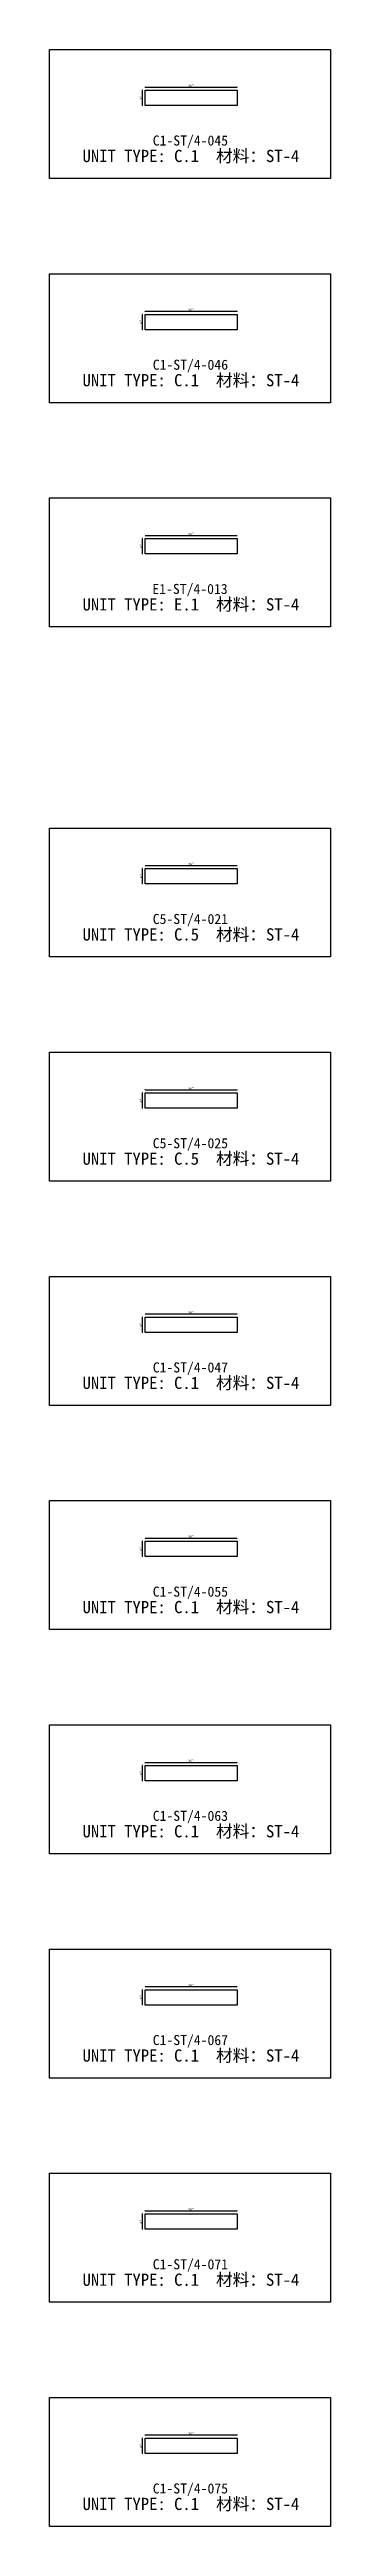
# Model space of a CAD drawing. Header units: millimetres. Extents: x -46966 to 138077, y -48408 to 2116.
# Drawn here: x -27955 to -25163, y -47025 to -22394 of the extents above; entities that cross this region are included whole.
import ezdxf
from ezdxf.enums import TextEntityAlignment as Align

# ---------------------------------------------------------------- set-up
doc = ezdxf.new("R2010")
doc.units = ezdxf.units.MM
doc.layers.add('PART_NUMBER', color=3, linetype='Continuous')
doc.styles.add('样式 1', font='')
doc.styles.get('样式 1').set_extended_font_data('NSimSun')
doc.dimstyles.new('副本 ISO-25', dxfattribs={"dimtxt": 25, "dimasz": 10, "dimexe": 1.5, "dimexo": 0.5, "dimtad": 1, "dimlfac": 0.03937, "dimlunit": 5, "dimtxsty": '样式 1', "dimblk": 'ARCHTICK', "dimcen": 2.5, "dimclrd": 256, "dimclrt": 1, "dimazin": 3, "dimtfac": 1, "dimtmove": 0, "dimatfit": 3, "dimfxlon": 1})

msp = doc.modelspace()

# ---------------------------------------------------------------- texts
at = {"style": '样式 1'}
for s, p in [('UNIT TYPE: C.1', (-27627.157, -23513.132)), ('材料：ST-4', (-26300.876, -23513.132)), ('材料：ST-4', (-26300.876, -25742.7)), ('UNIT TYPE: C.1', (-27627.157, -25742.7)), ('UNIT TYPE: E.1', (-27627.157, -27972.267)), ('材料：ST-4', (-26300.876, -27972.267)), ('UNIT TYPE: C.5', (-27627.157, -31254.323)), ('材料：ST-4', (-26300.876, -31254.323)), ('UNIT TYPE: C.5', (-27627.157, -33483.89)), ('材料：ST-4', (-26300.876, -33483.89)), ('UNIT TYPE: C.1', (-27627.157, -35713.457)), ('材料：ST-4', (-26300.876, -35713.457)), ('UNIT TYPE: C.1', (-27627.157, -37943.025)), ('材料：ST-4', (-26300.876, -37943.025)), ('UNIT TYPE: C.1', (-27627.157, -40172.592)), ('材料：ST-4', (-26300.876, -40172.592)), ('UNIT TYPE: C.1', (-27627.157, -42402.159)), ('材料：ST-4', (-26300.876, -42402.159)), ('UNIT TYPE: C.1', (-27627.157, -44631.726)), ('材料：ST-4', (-26300.876, -44631.726)), ('UNIT TYPE: C.1', (-27627.157, -46861.294)), ('材料：ST-4', (-26300.876, -46861.294))]:
    msp.add_text(s, height=121.5865, dxfattribs=at).set_placement(p)
at = {"layer": 'PART_NUMBER', "color": 3, "style": '样式 1'}
for s, p in [('C1-ST/4-045', (-26554.922, -23298.806)), ('C1-ST/4-046', (-26554.922, -25528.373)), ('E1-ST/4-013', (-26558.776, -27757.94)), ('C5-ST/4-021', (-26554.922, -31039.996)), ('C5-ST/4-025', (-26554.922, -33269.564)), ('C1-ST/4-047', (-26554.922, -35499.131)), ('C1-ST/4-055', (-26554.922, -37728.698)), ('C1-ST/4-063', (-26554.922, -39958.265)), ('C1-ST/4-067', (-26554.922, -42187.832)), ('C1-ST/4-071', (-26554.922, -44417.4)), ('C1-ST/4-075', (-26554.922, -46646.967))]:
    msp.add_text(s, height=100, dxfattribs=at).set_placement(p, align=Align.MIDDLE_CENTER)

# ---------------------------------------------------------------- blocks, each defined once
blk = doc.blocks.new('_ArchTick')
at = {"color": 0, "linetype": 'ByBlock', "const_width": 0.15}
blk.add_lwpolyline([(-0.5, -0.5), (0.5, 0.5)], dxfattribs=at)
blk = doc.blocks.new('*D350')
at = {"color": 0, "lineweight": -2, "transparency": 16777216}
for p, q in [((-27005, -34968), (-27005, -34966)), ((-26091, -34968), (-26091, -34966))]:
    blk.add_line(p, q, dxfattribs=at)
at = {"lineweight": -2, "transparency": 16777216}
blk.add_line((-27005, -34967), (-26091, -34967), dxfattribs=at)
at = {"layer": 'Defpoints', "color": 0, "transparency": 16777216}
for p in [(-26091, -34967), (-27005, -34998), (-26091, -34998)]:
    blk.add_point(p, dxfattribs=at)
at = {"lineweight": -2, "transparency": 16777216, "xscale": 10, "yscale": 10, "zscale": 10, "rotation": 180}
blk.add_blockref('_ArchTick', (-27005, -34967), dxfattribs=at)
at = {"lineweight": -2, "transparency": 16777216, "xscale": 10, "yscale": 10, "zscale": 10}
blk.add_blockref('_ArchTick', (-26091, -34967), dxfattribs=at)
at = {"color": 1, "transparency": 16777216, "insert": (-26548, -34954), "char_height": 25, "attachment_point": 5, "style": '样式 1'}
blk.add_mtext('\\A1;36"', dxfattribs=at)
blk = doc.blocks.new('*D351')
at = {"color": 0, "lineweight": -2, "transparency": 16777216}
for p, q in [((-27030, -34998), (-27033, -34998)), ((-27030, -35151), (-27033, -35151))]:
    blk.add_line(p, q, dxfattribs=at)
at = {"lineweight": -2, "transparency": 16777216}
blk.add_line((-27031, -35151), (-27031, -34998), dxfattribs=at)
at = {"layer": 'Defpoints', "color": 0, "transparency": 16777216}
for p in [(-27031, -34998), (-27005, -34998), (-27005, -35151)]:
    blk.add_point(p, dxfattribs=at)
at = {"lineweight": -2, "transparency": 16777216, "xscale": 10, "yscale": 10, "zscale": 10}
for p, rotation in [((-27031, -34998), 90), ((-27031, -35151), 270)]:
    blk.add_blockref('_ArchTick', p, dxfattribs=dict(at, rotation=rotation))
at = {"color": 1, "transparency": 16777216, "insert": (-27044, -35075), "char_height": 25, "attachment_point": 5, "rotation": 90, "style": '样式 1'}
blk.add_mtext('\\A1;6"', dxfattribs=at)
blk = doc.blocks.new('*D360')
at = {"color": 0, "lineweight": -2, "transparency": 16777216}
for p, q in [((-27005, -37198), (-27005, -37196)), ((-26091, -37198), (-26091, -37196))]:
    blk.add_line(p, q, dxfattribs=at)
at = {"lineweight": -2, "transparency": 16777216}
blk.add_line((-27005, -37197), (-26091, -37197), dxfattribs=at)
at = {"layer": 'Defpoints', "color": 0, "transparency": 16777216}
for p in [(-27005, -37228), (-26091, -37197), (-26091, -37228)]:
    blk.add_point(p, dxfattribs=at)
at = {"lineweight": -2, "transparency": 16777216, "xscale": 10, "yscale": 10, "zscale": 10, "rotation": 180}
blk.add_blockref('_ArchTick', (-27005, -37197), dxfattribs=at)
at = {"lineweight": -2, "transparency": 16777216, "xscale": 10, "yscale": 10, "zscale": 10}
blk.add_blockref('_ArchTick', (-26091, -37197), dxfattribs=at)
at = {"color": 1, "transparency": 16777216, "insert": (-26548, -37184), "char_height": 25, "attachment_point": 5, "style": '样式 1'}
blk.add_mtext('\\A1;36"', dxfattribs=at)
blk = doc.blocks.new('*D361')
at = {"color": 0, "lineweight": -2, "transparency": 16777216}
for p, q in [((-27030, -37228), (-27033, -37228)), ((-27030, -37380), (-27033, -37380))]:
    blk.add_line(p, q, dxfattribs=at)
at = {"lineweight": -2, "transparency": 16777216}
blk.add_line((-27031, -37380), (-27031, -37228), dxfattribs=at)
at = {"layer": 'Defpoints', "color": 0, "transparency": 16777216}
for p in [(-27031, -37228), (-27005, -37228), (-27005, -37380)]:
    blk.add_point(p, dxfattribs=at)
at = {"lineweight": -2, "transparency": 16777216, "xscale": 10, "yscale": 10, "zscale": 10}
for p, rotation in [((-27031, -37228), 90), ((-27031, -37380), 270)]:
    blk.add_blockref('_ArchTick', p, dxfattribs=dict(at, rotation=rotation))
at = {"color": 1, "transparency": 16777216, "insert": (-27044, -37304), "char_height": 25, "attachment_point": 5, "rotation": 90, "style": '样式 1'}
blk.add_mtext('\\A1;6"', dxfattribs=at)
blk = doc.blocks.new('*D370')
at = {"color": 0, "lineweight": -2, "transparency": 16777216}
for p, q in [((-27005, -39428), (-27005, -39425)), ((-26091, -39428), (-26091, -39425))]:
    blk.add_line(p, q, dxfattribs=at)
at = {"lineweight": -2, "transparency": 16777216}
blk.add_line((-27005, -39427), (-26091, -39427), dxfattribs=at)
at = {"layer": 'Defpoints', "color": 0, "transparency": 16777216}
for p in [(-27005, -39457), (-26091, -39427), (-26091, -39457)]:
    blk.add_point(p, dxfattribs=at)
at = {"lineweight": -2, "transparency": 16777216, "xscale": 10, "yscale": 10, "zscale": 10, "rotation": 180}
blk.add_blockref('_ArchTick', (-27005, -39427), dxfattribs=at)
at = {"lineweight": -2, "transparency": 16777216, "xscale": 10, "yscale": 10, "zscale": 10}
blk.add_blockref('_ArchTick', (-26091, -39427), dxfattribs=at)
at = {"color": 1, "transparency": 16777216, "insert": (-26548, -39413), "char_height": 25, "attachment_point": 5, "style": '样式 1'}
blk.add_mtext('\\A1;36"', dxfattribs=at)
blk = doc.blocks.new('*D371')
at = {"color": 0, "lineweight": -2, "transparency": 16777216}
for p, q in [((-27030, -39457), (-27033, -39457)), ((-27030, -39610), (-27033, -39610))]:
    blk.add_line(p, q, dxfattribs=at)
at = {"lineweight": -2, "transparency": 16777216}
blk.add_line((-27031, -39610), (-27031, -39457), dxfattribs=at)
at = {"layer": 'Defpoints', "color": 0, "transparency": 16777216}
for p in [(-27031, -39457), (-27005, -39457), (-27005, -39610)]:
    blk.add_point(p, dxfattribs=at)
at = {"lineweight": -2, "transparency": 16777216, "xscale": 10, "yscale": 10, "zscale": 10}
for p, rotation in [((-27031, -39457), 90), ((-27031, -39610), 270)]:
    blk.add_blockref('_ArchTick', p, dxfattribs=dict(at, rotation=rotation))
at = {"color": 1, "transparency": 16777216, "insert": (-27044, -39534), "char_height": 25, "attachment_point": 5, "rotation": 90, "style": '样式 1'}
blk.add_mtext('\\A1;6"', dxfattribs=at)
blk = doc.blocks.new('*D380')
at = {"color": 0, "lineweight": -2, "transparency": 16777216}
for p, q in [((-27005, -41657), (-27005, -41655)), ((-26091, -41657), (-26091, -41655))]:
    blk.add_line(p, q, dxfattribs=at)
at = {"lineweight": -2, "transparency": 16777216}
blk.add_line((-27005, -41656), (-26091, -41656), dxfattribs=at)
at = {"layer": 'Defpoints', "color": 0, "transparency": 16777216}
for p in [(-27005, -41687), (-26091, -41656), (-26091, -41687)]:
    blk.add_point(p, dxfattribs=at)
at = {"lineweight": -2, "transparency": 16777216, "xscale": 10, "yscale": 10, "zscale": 10, "rotation": 180}
blk.add_blockref('_ArchTick', (-27005, -41656), dxfattribs=at)
at = {"lineweight": -2, "transparency": 16777216, "xscale": 10, "yscale": 10, "zscale": 10}
blk.add_blockref('_ArchTick', (-26091, -41656), dxfattribs=at)
at = {"color": 1, "transparency": 16777216, "insert": (-26548, -41643), "char_height": 25, "attachment_point": 5, "style": '样式 1'}
blk.add_mtext('\\A1;36"', dxfattribs=at)
blk = doc.blocks.new('*D381')
at = {"color": 0, "lineweight": -2, "transparency": 16777216}
for p, q in [((-27030, -41687), (-27033, -41687)), ((-27030, -41839), (-27033, -41839))]:
    blk.add_line(p, q, dxfattribs=at)
at = {"lineweight": -2, "transparency": 16777216}
blk.add_line((-27031, -41839), (-27031, -41687), dxfattribs=at)
at = {"layer": 'Defpoints', "color": 0, "transparency": 16777216}
for p in [(-27031, -41687), (-27005, -41687), (-27005, -41839)]:
    blk.add_point(p, dxfattribs=at)
at = {"lineweight": -2, "transparency": 16777216, "xscale": 10, "yscale": 10, "zscale": 10}
for p, rotation in [((-27031, -41687), 90), ((-27031, -41839), 270)]:
    blk.add_blockref('_ArchTick', p, dxfattribs=dict(at, rotation=rotation))
at = {"color": 1, "transparency": 16777216, "insert": (-27044, -41763), "char_height": 25, "attachment_point": 5, "rotation": 90, "style": '样式 1'}
blk.add_mtext('\\A1;6"', dxfattribs=at)
blk = doc.blocks.new('*D390')
at = {"color": 0, "lineweight": -2, "transparency": 16777216}
for p, q in [((-27005, -43887), (-27005, -43884)), ((-26091, -43887), (-26091, -43884))]:
    blk.add_line(p, q, dxfattribs=at)
at = {"lineweight": -2, "transparency": 16777216}
blk.add_line((-27005, -43886), (-26091, -43886), dxfattribs=at)
at = {"layer": 'Defpoints', "color": 0, "transparency": 16777216}
for p in [(-27005, -43917), (-26091, -43886), (-26091, -43917)]:
    blk.add_point(p, dxfattribs=at)
at = {"lineweight": -2, "transparency": 16777216, "xscale": 10, "yscale": 10, "zscale": 10, "rotation": 180}
blk.add_blockref('_ArchTick', (-27005, -43886), dxfattribs=at)
at = {"lineweight": -2, "transparency": 16777216, "xscale": 10, "yscale": 10, "zscale": 10}
blk.add_blockref('_ArchTick', (-26091, -43886), dxfattribs=at)
at = {"color": 1, "transparency": 16777216, "insert": (-26548, -43873), "char_height": 25, "attachment_point": 5, "style": '样式 1'}
blk.add_mtext('\\A1;36"', dxfattribs=at)
blk = doc.blocks.new('*D391')
at = {"color": 0, "lineweight": -2, "transparency": 16777216}
for p, q in [((-27030, -43917), (-27033, -43917)), ((-27030, -44069), (-27033, -44069))]:
    blk.add_line(p, q, dxfattribs=at)
at = {"lineweight": -2, "transparency": 16777216}
blk.add_line((-27031, -44069), (-27031, -43917), dxfattribs=at)
at = {"layer": 'Defpoints', "color": 0, "transparency": 16777216}
for p in [(-27031, -43917), (-27005, -43917), (-27005, -44069)]:
    blk.add_point(p, dxfattribs=at)
at = {"lineweight": -2, "transparency": 16777216, "xscale": 10, "yscale": 10, "zscale": 10}
for p, rotation in [((-27031, -43917), 90), ((-27031, -44069), 270)]:
    blk.add_blockref('_ArchTick', p, dxfattribs=dict(at, rotation=rotation))
at = {"color": 1, "transparency": 16777216, "insert": (-27044, -43993), "char_height": 25, "attachment_point": 5, "rotation": 90, "style": '样式 1'}
blk.add_mtext('\\A1;6"', dxfattribs=at)
blk = doc.blocks.new('*D399')
at = {"color": 0, "lineweight": -2, "transparency": 16777216}
for p, q in [((-27005, -46116), (-27005, -46114)), ((-26091, -46116), (-26091, -46114))]:
    blk.add_line(p, q, dxfattribs=at)
at = {"lineweight": -2, "transparency": 16777216}
blk.add_line((-27005, -46115), (-26091, -46115), dxfattribs=at)
at = {"layer": 'Defpoints', "color": 0, "transparency": 16777216}
for p in [(-27005, -46146), (-26091, -46115), (-26091, -46146)]:
    blk.add_point(p, dxfattribs=at)
at = {"lineweight": -2, "transparency": 16777216, "xscale": 10, "yscale": 10, "zscale": 10, "rotation": 180}
blk.add_blockref('_ArchTick', (-27005, -46115), dxfattribs=at)
at = {"lineweight": -2, "transparency": 16777216, "xscale": 10, "yscale": 10, "zscale": 10}
blk.add_blockref('_ArchTick', (-26091, -46115), dxfattribs=at)
at = {"color": 1, "transparency": 16777216, "insert": (-26548, -46102), "char_height": 25, "attachment_point": 5, "style": '样式 1'}
blk.add_mtext('\\A1;36"', dxfattribs=at)
blk = doc.blocks.new('*D400')
at = {"color": 0, "lineweight": -2, "transparency": 16777216}
for p, q in [((-27030, -46146), (-27033, -46146)), ((-27030, -46299), (-27033, -46299))]:
    blk.add_line(p, q, dxfattribs=at)
at = {"lineweight": -2, "transparency": 16777216}
blk.add_line((-27031, -46299), (-27031, -46146), dxfattribs=at)
at = {"layer": 'Defpoints', "color": 0, "transparency": 16777216}
for p in [(-27031, -46146), (-27005, -46146), (-27005, -46299)]:
    blk.add_point(p, dxfattribs=at)
at = {"lineweight": -2, "transparency": 16777216, "xscale": 10, "yscale": 10, "zscale": 10}
for p, rotation in [((-27031, -46146), 90), ((-27031, -46299), 270)]:
    blk.add_blockref('_ArchTick', p, dxfattribs=dict(at, rotation=rotation))
at = {"color": 1, "transparency": 16777216, "insert": (-27044, -46222), "char_height": 25, "attachment_point": 5, "rotation": 90, "style": '样式 1'}
blk.add_mtext('\\A1;6"', dxfattribs=at)
blk = doc.blocks.new('*D2164')
at = {"color": 0, "lineweight": -2, "transparency": 16777216}
for p, q in [((-27005, -30509), (-27005, -30507)), ((-26091, -30509), (-26091, -30507))]:
    blk.add_line(p, q, dxfattribs=at)
at = {"lineweight": -2, "transparency": 16777216}
blk.add_line((-27005, -30508), (-26091, -30508), dxfattribs=at)
at = {"layer": 'Defpoints', "color": 0, "transparency": 16777216}
for p in [(-27005, -30539), (-26091, -30508), (-26091, -30539)]:
    blk.add_point(p, dxfattribs=at)
at = {"lineweight": -2, "transparency": 16777216, "xscale": 10, "yscale": 10, "zscale": 10, "rotation": 180}
blk.add_blockref('_ArchTick', (-27005, -30508), dxfattribs=at)
at = {"lineweight": -2, "transparency": 16777216, "xscale": 10, "yscale": 10, "zscale": 10}
blk.add_blockref('_ArchTick', (-26091, -30508), dxfattribs=at)
at = {"color": 1, "transparency": 16777216, "insert": (-26548, -30495), "char_height": 25, "attachment_point": 5, "style": '样式 1'}
blk.add_mtext('\\A1;36"', dxfattribs=at)
blk = doc.blocks.new('*D2165')
at = {"color": 0, "lineweight": -2, "transparency": 16777216}
for p, q in [((-27030, -30539), (-27033, -30539)), ((-27030, -30692), (-27033, -30692))]:
    blk.add_line(p, q, dxfattribs=at)
at = {"lineweight": -2, "transparency": 16777216}
blk.add_line((-27031, -30692), (-27031, -30539), dxfattribs=at)
at = {"layer": 'Defpoints', "color": 0, "transparency": 16777216}
for p in [(-27031, -30539), (-27005, -30539), (-27005, -30692)]:
    blk.add_point(p, dxfattribs=at)
at = {"lineweight": -2, "transparency": 16777216, "xscale": 10, "yscale": 10, "zscale": 10}
for p, rotation in [((-27031, -30539), 90), ((-27031, -30692), 270)]:
    blk.add_blockref('_ArchTick', p, dxfattribs=dict(at, rotation=rotation))
at = {"color": 1, "transparency": 16777216, "insert": (-27044, -30615), "char_height": 25, "attachment_point": 5, "rotation": 90, "style": '样式 1'}
blk.add_mtext('\\A1;6"', dxfattribs=at)
blk = doc.blocks.new('*D2174')
at = {"color": 0, "lineweight": -2, "transparency": 16777216}
for p, q in [((-27005, -32739), (-27005, -32736)), ((-26091, -32739), (-26091, -32736))]:
    blk.add_line(p, q, dxfattribs=at)
at = {"lineweight": -2, "transparency": 16777216}
blk.add_line((-27005, -32738), (-26091, -32738), dxfattribs=at)
at = {"layer": 'Defpoints', "color": 0, "transparency": 16777216}
for p in [(-26091, -32738), (-27005, -32769), (-26091, -32769)]:
    blk.add_point(p, dxfattribs=at)
at = {"lineweight": -2, "transparency": 16777216, "xscale": 10, "yscale": 10, "zscale": 10, "rotation": 180}
blk.add_blockref('_ArchTick', (-27005, -32738), dxfattribs=at)
at = {"lineweight": -2, "transparency": 16777216, "xscale": 10, "yscale": 10, "zscale": 10}
blk.add_blockref('_ArchTick', (-26091, -32738), dxfattribs=at)
at = {"color": 1, "transparency": 16777216, "insert": (-26548, -32725), "char_height": 25, "attachment_point": 5, "style": '样式 1'}
blk.add_mtext('\\A1;36"', dxfattribs=at)
blk = doc.blocks.new('*D2175')
at = {"color": 0, "lineweight": -2, "transparency": 16777216}
for p, q in [((-27030, -32769), (-27033, -32769)), ((-27030, -32921), (-27033, -32921))]:
    blk.add_line(p, q, dxfattribs=at)
at = {"lineweight": -2, "transparency": 16777216}
blk.add_line((-27031, -32921), (-27031, -32769), dxfattribs=at)
at = {"layer": 'Defpoints', "color": 0, "transparency": 16777216}
for p in [(-27031, -32769), (-27005, -32769), (-27005, -32921)]:
    blk.add_point(p, dxfattribs=at)
at = {"lineweight": -2, "transparency": 16777216, "xscale": 10, "yscale": 10, "zscale": 10}
for p, rotation in [((-27031, -32769), 90), ((-27031, -32921), 270)]:
    blk.add_blockref('_ArchTick', p, dxfattribs=dict(at, rotation=rotation))
at = {"color": 1, "transparency": 16777216, "insert": (-27044, -32845), "char_height": 25, "attachment_point": 5, "rotation": 90, "style": '样式 1'}
blk.add_mtext('\\A1;6"', dxfattribs=at)
blk = doc.blocks.new('*D316')
at = {"color": 0, "lineweight": -2, "transparency": 16777216}
for p, q in [((-27005, -22768), (-27005, -22766)), ((-26091, -22768), (-26091, -22766))]:
    blk.add_line(p, q, dxfattribs=at)
at = {"lineweight": -2, "transparency": 16777216}
blk.add_line((-27005, -22767), (-26091, -22767), dxfattribs=at)
at = {"layer": 'Defpoints', "color": 0, "transparency": 16777216}
for p in [(-27005, -22798), (-26091, -22767), (-26091, -22798)]:
    blk.add_point(p, dxfattribs=at)
at = {"lineweight": -2, "transparency": 16777216, "xscale": 10, "yscale": 10, "zscale": 10, "rotation": 180}
blk.add_blockref('_ArchTick', (-27005, -22767), dxfattribs=at)
at = {"lineweight": -2, "transparency": 16777216, "xscale": 10, "yscale": 10, "zscale": 10}
blk.add_blockref('_ArchTick', (-26091, -22767), dxfattribs=at)
at = {"color": 1, "transparency": 16777216, "insert": (-26548, -22754), "char_height": 25, "attachment_point": 5, "style": '样式 1'}
blk.add_mtext('\\A1;36"', dxfattribs=at)
blk = doc.blocks.new('*D317')
at = {"color": 0, "lineweight": -2, "transparency": 16777216}
for p, q in [((-27030, -22798), (-27033, -22798)), ((-27030, -22950), (-27033, -22950))]:
    blk.add_line(p, q, dxfattribs=at)
at = {"lineweight": -2, "transparency": 16777216}
blk.add_line((-27031, -22950), (-27031, -22798), dxfattribs=at)
at = {"layer": 'Defpoints', "color": 0, "transparency": 16777216}
for p in [(-27031, -22798), (-27005, -22798), (-27005, -22950)]:
    blk.add_point(p, dxfattribs=at)
at = {"lineweight": -2, "transparency": 16777216, "xscale": 10, "yscale": 10, "zscale": 10}
for p, rotation in [((-27031, -22798), 90), ((-27031, -22950), 270)]:
    blk.add_blockref('_ArchTick', p, dxfattribs=dict(at, rotation=rotation))
at = {"color": 1, "transparency": 16777216, "insert": (-27044, -22874), "char_height": 25, "attachment_point": 5, "rotation": 90, "style": '样式 1'}
blk.add_mtext('\\A1;6"', dxfattribs=at)
blk = doc.blocks.new('*D326')
at = {"color": 0, "lineweight": -2, "transparency": 16777216}
for p, q in [((-27005, -24998), (-27005, -24995)), ((-26091, -24998), (-26091, -24995))]:
    blk.add_line(p, q, dxfattribs=at)
at = {"lineweight": -2, "transparency": 16777216}
blk.add_line((-27005, -24997), (-26091, -24997), dxfattribs=at)
at = {"layer": 'Defpoints', "color": 0, "transparency": 16777216}
for p in [(-27005, -25028), (-26091, -24997), (-26091, -25028)]:
    blk.add_point(p, dxfattribs=at)
at = {"lineweight": -2, "transparency": 16777216, "xscale": 10, "yscale": 10, "zscale": 10, "rotation": 180}
blk.add_blockref('_ArchTick', (-27005, -24997), dxfattribs=at)
at = {"lineweight": -2, "transparency": 16777216, "xscale": 10, "yscale": 10, "zscale": 10}
blk.add_blockref('_ArchTick', (-26091, -24997), dxfattribs=at)
at = {"color": 1, "transparency": 16777216, "insert": (-26548, -24984), "char_height": 25, "attachment_point": 5, "style": '样式 1'}
blk.add_mtext('\\A1;36"', dxfattribs=at)
blk = doc.blocks.new('*D327')
at = {"color": 0, "lineweight": -2, "transparency": 16777216}
for p, q in [((-27030, -25028), (-27033, -25028)), ((-27030, -25180), (-27033, -25180))]:
    blk.add_line(p, q, dxfattribs=at)
at = {"lineweight": -2, "transparency": 16777216}
blk.add_line((-27031, -25180), (-27031, -25028), dxfattribs=at)
at = {"layer": 'Defpoints', "color": 0, "transparency": 16777216}
for p in [(-27031, -25028), (-27005, -25028), (-27005, -25180)]:
    blk.add_point(p, dxfattribs=at)
at = {"lineweight": -2, "transparency": 16777216, "xscale": 10, "yscale": 10, "zscale": 10}
for p, rotation in [((-27031, -25028), 90), ((-27031, -25180), 270)]:
    blk.add_blockref('_ArchTick', p, dxfattribs=dict(at, rotation=rotation))
at = {"color": 1, "transparency": 16777216, "insert": (-27044, -25104), "char_height": 25, "attachment_point": 5, "rotation": 90, "style": '样式 1'}
blk.add_mtext('\\A1;6"', dxfattribs=at)
blk = doc.blocks.new('*D336')
at = {"color": 0, "lineweight": -2, "transparency": 16777216}
for p, q in [((-27005, -27227), (-27005, -27225)), ((-26091, -27227), (-26091, -27225))]:
    blk.add_line(p, q, dxfattribs=at)
at = {"lineweight": -2, "transparency": 16777216}
blk.add_line((-27005, -27226), (-26091, -27226), dxfattribs=at)
at = {"layer": 'Defpoints', "color": 0, "transparency": 16777216}
for p in [(-27005, -27257), (-26091, -27226), (-26091, -27257)]:
    blk.add_point(p, dxfattribs=at)
at = {"lineweight": -2, "transparency": 16777216, "xscale": 10, "yscale": 10, "zscale": 10, "rotation": 180}
blk.add_blockref('_ArchTick', (-27005, -27226), dxfattribs=at)
at = {"lineweight": -2, "transparency": 16777216, "xscale": 10, "yscale": 10, "zscale": 10}
blk.add_blockref('_ArchTick', (-26091, -27226), dxfattribs=at)
at = {"color": 1, "transparency": 16777216, "insert": (-26548, -27213), "char_height": 25, "attachment_point": 5, "style": '样式 1'}
blk.add_mtext('\\A1;36"', dxfattribs=at)
blk = doc.blocks.new('*D337')
at = {"color": 0, "lineweight": -2, "transparency": 16777216}
for p, q in [((-27030, -27257), (-27033, -27257)), ((-27030, -27410), (-27033, -27410))]:
    blk.add_line(p, q, dxfattribs=at)
at = {"lineweight": -2, "transparency": 16777216}
blk.add_line((-27031, -27410), (-27031, -27257), dxfattribs=at)
at = {"layer": 'Defpoints', "color": 0, "transparency": 16777216}
for p in [(-27031, -27257), (-27005, -27257), (-27005, -27410)]:
    blk.add_point(p, dxfattribs=at)
at = {"lineweight": -2, "transparency": 16777216, "xscale": 10, "yscale": 10, "zscale": 10}
for p, rotation in [((-27031, -27257), 90), ((-27031, -27410), 270)]:
    blk.add_blockref('_ArchTick', p, dxfattribs=dict(at, rotation=rotation))
at = {"color": 1, "transparency": 16777216, "insert": (-27044, -27333), "char_height": 25, "attachment_point": 5, "rotation": 90, "style": '样式 1'}
blk.add_mtext('\\A1;6"', dxfattribs=at)

# ---------------------------------------------------------------- dimensions: what is measured, and where the dimension line sits
for base, p1, p2, picture, middle in [((-27031.301, -22797.975), (-27005.466, -22950.375), (-27005.466, -22797.975), '*D317', (-27044.426, -22874.175)), ((-27031.301, -25027.543), (-27005.466, -25179.943), (-27005.466, -25027.543), '*D327', (-27044.426, -25103.743)), ((-27031.301, -27257.11), (-27005.466, -27409.51), (-27005.466, -27257.11), '*D337', (-27044.426, -27333.31)), ((-27031.301, -30539.166), (-27005.466, -30691.566), (-27005.466, -30539.166), '*D2165', (-27044.426, -30615.366)), ((-27031.301, -32768.733), (-27005.466, -32921.133), (-27005.466, -32768.733), '*D2175', (-27044.426, -32844.933)), ((-27031.301, -34998.3), (-27005.466, -35150.7), (-27005.466, -34998.3), '*D351', (-27044.426, -35074.5)), ((-27031.301, -37227.868), (-27005.466, -37380.268), (-27005.466, -37227.868), '*D361', (-27044.426, -37304.068)), ((-27031.301, -39457.435), (-27005.466, -39609.835), (-27005.466, -39457.435), '*D371', (-27044.426, -39533.635)), ((-27031.301, -41687.002), (-27005.466, -41839.402), (-27005.466, -41687.002), '*D381', (-27044.426, -41763.202)), ((-27031.301, -43916.569), (-27005.466, -44068.969), (-27005.466, -43916.569), '*D391', (-27044.426, -43992.769)), ((-27031.301, -46146.137), (-27005.466, -46298.537), (-27005.466, -46146.137), '*D400', (-27044.426, -46222.337))]:
    dim = msp.add_linear_dim(base=base, p1=p1, p2=p2, angle=90, dimstyle='副本 ISO-25')
    dim.commit()
    dim.dimension.update_dxf_attribs({"geometry": picture, "text_midpoint": middle})
for base, p1, p2, picture, middle in [((-26091.066, -22767.14), (-27005.466, -22797.975), (-26091.066, -22797.975), '*D316', (-26548.266, -22754.015)), ((-26091.066, -24996.707), (-27005.466, -25027.543), (-26091.066, -25027.543), '*D326', (-26548.266, -24983.582)), ((-26091.066, -27226.274), (-27005.466, -27257.11), (-26091.066, -27257.11), '*D336', (-26548.266, -27213.149)), ((-26091.066, -30508.33), (-27005.466, -30539.166), (-26091.066, -30539.166), '*D2164', (-26548.266, -30495.205)), ((-26091.066, -32737.897), (-27005.466, -32768.733), (-26091.066, -32768.733), '*D2174', (-26548.266, -32724.772)), ((-26091.066, -34967.465), (-27005.466, -34998.3), (-26091.066, -34998.3), '*D350', (-26548.266, -34954.34)), ((-26091.066, -37197.032), (-27005.466, -37227.868), (-26091.066, -37227.868), '*D360', (-26548.266, -37183.907)), ((-26091.066, -39426.599), (-27005.466, -39457.435), (-26091.066, -39457.435), '*D370', (-26548.266, -39413.474)), ((-26091.066, -41656.166), (-27005.466, -41687.002), (-26091.066, -41687.002), '*D380', (-26548.266, -41643.041)), ((-26091.066, -43885.734), (-27005.466, -43916.569), (-26091.066, -43916.569), '*D390', (-26548.266, -43872.609)), ((-26091.066, -46115.301), (-27005.466, -46146.137), (-26091.066, -46146.137), '*D399', (-26548.266, -46102.176))]:
    dim = msp.add_linear_dim(base=base, p1=p1, p2=p2, dimstyle='副本 ISO-25')
    dim.commit()
    dim.dimension.update_dxf_attribs({"geometry": picture, "text_midpoint": middle})

# ---------------------------------------------------------------- linework, layer by layer
at = {"color": 1}
for points in [[(-27954.785, -22394.239), (-25162.911, -22394.239), (-25162.911, -23676.637), (-27954.785, -23676.637)], [(-27954.785, -24623.806), (-25162.911, -24623.806), (-25162.911, -25906.204), (-27954.785, -25906.204)], [(-27954.785, -26853.373), (-25162.911, -26853.373), (-25162.911, -28135.771), (-27954.785, -28135.771)], [(-27954.785, -30135.43), (-25162.911, -30135.43), (-25162.911, -31417.827), (-27954.785, -31417.827)], [(-27954.785, -32364.997), (-25162.911, -32364.997), (-25162.911, -33647.394), (-27954.785, -33647.394)], [(-27954.785, -34594.564), (-25162.911, -34594.564), (-25162.911, -35876.962), (-27954.785, -35876.962)], [(-27954.785, -36824.131), (-25162.911, -36824.131), (-25162.911, -38106.529), (-27954.785, -38106.529)], [(-27954.785, -39053.698), (-25162.911, -39053.698), (-25162.911, -40336.096), (-27954.785, -40336.096)], [(-27954.785, -41283.266), (-25162.911, -41283.266), (-25162.911, -42565.663), (-27954.785, -42565.663)], [(-27954.785, -43512.833), (-25162.911, -43512.833), (-25162.911, -44795.231), (-27954.785, -44795.231)], [(-27954.785, -45742.4), (-25162.911, -45742.4), (-25162.911, -47024.798), (-27954.785, -47024.798)]]:
    msp.add_lwpolyline(points, close=True, dxfattribs=at)
for points in [[(-27005.466, -22797.975), (-26091.066, -22797.975), (-26091.066, -22950.375), (-27005.466, -22950.375)], [(-27005.466, -25027.543), (-26091.066, -25027.543), (-26091.066, -25179.943), (-27005.466, -25179.943)], [(-27005.466, -27257.11), (-26091.066, -27257.11), (-26091.066, -27409.51), (-27005.466, -27409.51)], [(-27005.466, -30539.166), (-26091.066, -30539.166), (-26091.066, -30691.566), (-27005.466, -30691.566)], [(-27005.466, -32768.733), (-26091.066, -32768.733), (-26091.066, -32921.133), (-27005.466, -32921.133)], [(-27005.466, -34998.3), (-26091.066, -34998.3), (-26091.066, -35150.7), (-27005.466, -35150.7)], [(-27005.466, -37227.868), (-26091.066, -37227.868), (-26091.066, -37380.268), (-27005.466, -37380.268)], [(-27005.466, -39457.435), (-26091.066, -39457.435), (-26091.066, -39609.835), (-27005.466, -39609.835)], [(-27005.466, -41687.002), (-26091.066, -41687.002), (-26091.066, -41839.402), (-27005.466, -41839.402)], [(-27005.466, -43916.569), (-26091.066, -43916.569), (-26091.066, -44068.969), (-27005.466, -44068.969)], [(-27005.466, -46146.137), (-26091.066, -46146.137), (-26091.066, -46298.537), (-27005.466, -46298.537)]]:
    msp.add_lwpolyline(points, close=True)

msp.set_redraw_order([(e.dxf.handle, doc.entitydb.next_handle()) for e in msp.query("TEXT MTEXT ATTDEF DIMENSION ARC_DIMENSION")])  # texts and dimensions are drawn at this point

doc.saveas('drawing.dxf')
